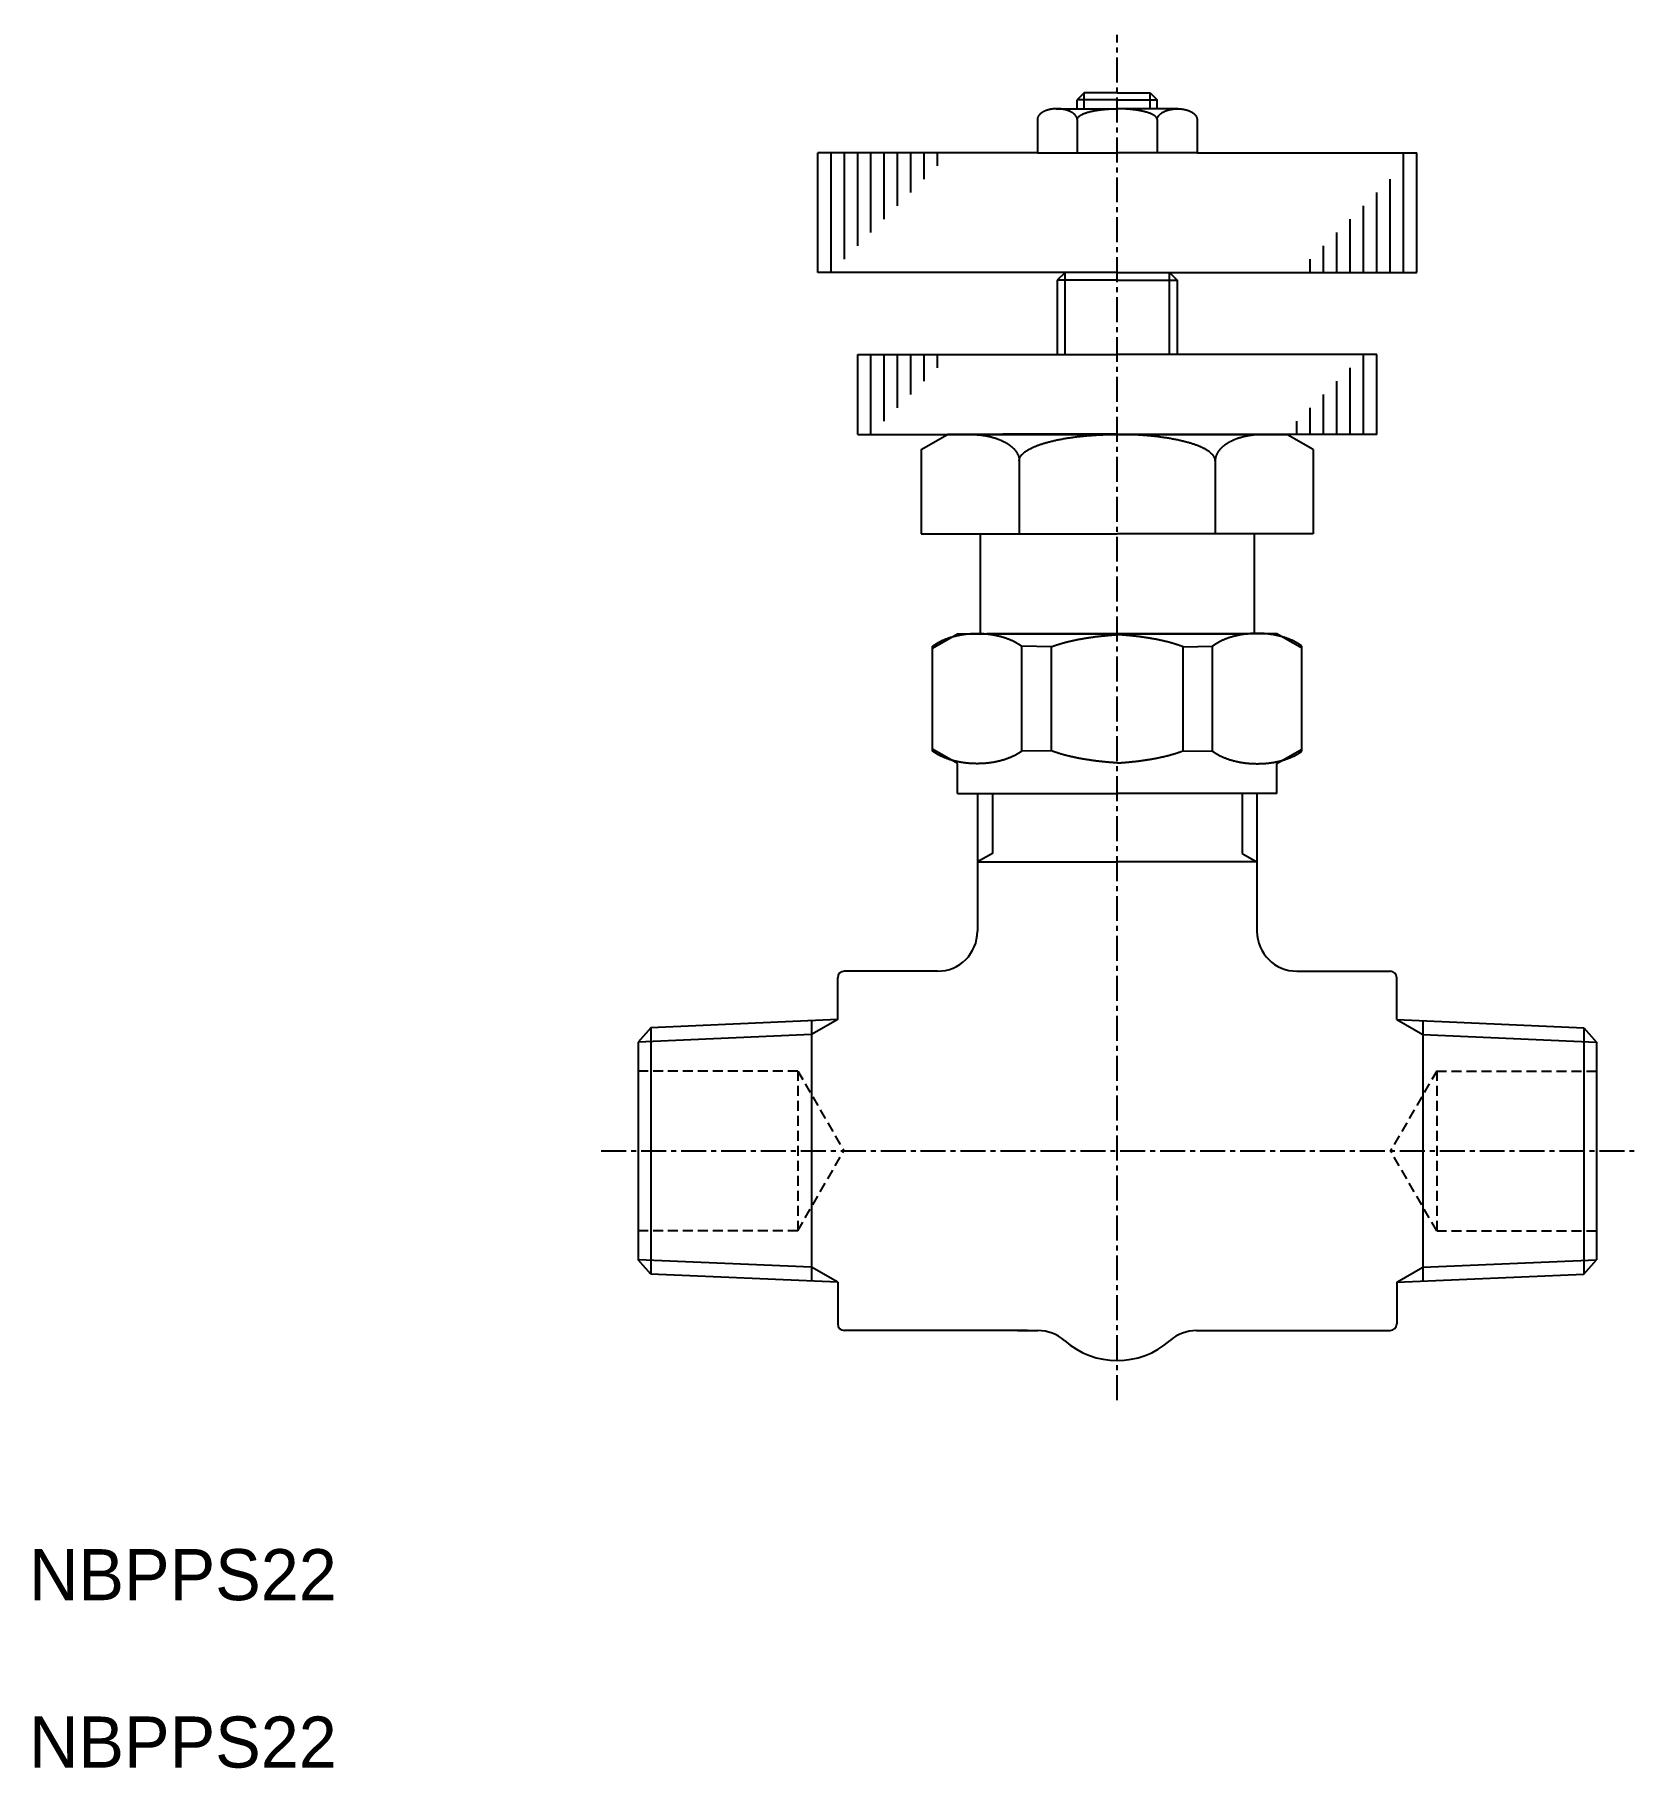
# Model space of a CAD drawing. Extents: x -13.7 to 66.4, y 117.1 to 204.
import ezdxf

# ---------------------------------------------------------------- set-up
doc = ezdxf.new("R2010")
doc.units = 0
doc.linetypes.add('CENTER', pattern=[2, 1.25, -0.25, 0.25, -0.25])
doc.linetypes.add('DASHED', pattern=[0.75, 0.5, -0.25])
doc.layers.get('0').update_dxf_attribs({"linetype": 'CONTINUOUS'})
doc.layers.add('CENTER', color=1, linetype='CENTER')

msp = doc.modelspace()

# ---------------------------------------------------------------- texts
at = {"color": 7, "linetype": 'CONTINUOUS'}
for p in [(-14.015, 125.552), (-14.015, 117.167)]:
    msp.add_text('NBPPS22', height=2.5597, dxfattribs=at).set_placement(p)

# ---------------------------------------------------------------- linework, layer by layer
at = {"color": 7, "linetype": 'CONTINUOUS'}
for p, q in [((38.836, 201.06), (38.486, 200.71)), ((38.836, 201.06), (38.486, 200.71)), ((40.486, 200.71), (38.486, 200.71)), ((40.486, 200.71), (38.486, 200.71)), ((38.486, 200.26), (38.486, 200.71)), ((38.486, 200.26), (38.486, 200.71)), ((40.486, 201.06), (38.836, 201.06)), ((40.486, 201.06), (38.836, 201.06)), ((40.486, 201.06), (42.136, 201.06)), ((40.486, 201.06), (42.136, 201.06)), ((40.486, 200.71), (42.486, 200.71)), ((40.486, 200.71), (42.486, 200.71)), ((42.136, 201.06), (42.486, 200.71)), ((42.136, 201.06), (42.486, 200.71)), ((42.486, 200.26), (42.486, 200.71)), ((42.486, 200.26), (42.486, 200.71)), ((37.431, 200.26), (40.486, 200.26)), ((37.431, 200.26), (40.486, 200.26)), ((38.486, 199.722), (38.486, 199.749)), ((38.486, 199.722), (38.486, 199.749)), ((43.541, 200.26), (40.486, 200.26)), ((43.541, 200.26), (40.486, 200.26)), ((42.486, 199.722), (42.486, 199.749)), ((42.486, 199.722), (42.486, 199.749)), ((36.486, 199.709), (36.486, 198.06)), ((36.486, 199.709), (36.486, 198.06)), ((38.486, 199.722), (38.486, 198.06)), ((38.486, 199.722), (38.486, 198.06)), ((42.486, 199.722), (42.486, 198.06)), ((42.486, 199.722), (42.486, 198.06)), ((44.486, 199.709), (44.486, 198.06)), ((44.486, 199.709), (44.486, 198.06)), ((36.486, 198.06), (25.486, 198.06)), ((25.486, 192.06), (25.486, 198.06)), ((36.486, 198.06), (40.486, 198.06)), ((44.486, 198.06), (40.486, 198.06)), ((44.486, 198.06), (55.486, 198.06)), ((55.486, 192.06), (55.486, 198.06)), ((40.486, 192.06), (25.486, 192.06)), ((40.486, 192.06), (25.486, 192.06)), ((37.876, 192.06), (37.486, 191.67)), ((40.486, 192.06), (55.486, 192.06)), ((40.486, 192.06), (55.486, 192.06)), ((43.096, 192.06), (43.486, 191.67)), ((40.486, 191.67), (37.486, 191.67)), ((37.486, 191.67), (37.486, 187.949)), ((40.486, 191.67), (43.486, 191.67)), ((43.486, 191.67), (43.486, 187.949)), ((27.486, 183.949), (27.486, 187.949)), ((27.486, 187.949), (40.486, 187.949)), ((53.486, 187.949), (40.486, 187.949)), ((53.486, 183.949), (53.486, 187.949)), ((27.486, 183.949), (40.486, 183.949)), ((30.671, 183.19), (31.986, 183.949)), ((40.486, 183.949), (31.986, 183.949)), ((37.486, 183.949), (33.361, 183.949)), ((37.486, 183.949), (33.361, 183.949)), ((40.486, 183.964), (34.763, 183.964)), ((40.486, 183.964), (46.208, 183.964)), ((40.486, 183.949), (48.986, 183.949)), ((53.486, 183.949), (40.486, 183.949)), ((43.486, 183.949), (47.611, 183.949)), ((43.486, 183.949), (47.611, 183.949)), ((50.301, 183.19), (48.986, 183.949)), ((30.671, 183.19), (30.671, 178.964)), ((35.578, 182.629), (35.578, 178.949)), ((45.393, 182.629), (45.393, 178.949)), ((50.301, 183.19), (50.301, 178.964)), ((30.671, 178.964), (40.486, 178.964)), ((33.628, 178.964), (33.628, 173.964)), ((37.486, 178.964), (37.486, 178.949)), ((50.301, 178.964), (40.486, 178.964)), ((43.486, 178.964), (43.486, 178.949)), ((47.344, 178.964), (47.344, 173.964)), ((31.236, 173.242), (32.486, 173.964)), ((32.486, 173.964), (40.486, 173.964)), ((40.486, 173.955), (33.963, 173.955)), ((48.486, 173.964), (40.486, 173.964)), ((40.486, 173.955), (47.009, 173.955)), ((49.736, 173.242), (48.486, 173.964)), ((31.236, 168.09), (31.236, 173.338)), ((31.236, 168.185), (31.236, 173.242)), ((35.708, 168.09), (35.708, 173.338)), ((37.191, 173.31), (35.708, 173.338)), ((37.191, 168.101), (37.191, 173.31)), ((43.781, 173.31), (45.264, 173.338)), ((43.781, 168.101), (43.781, 173.31)), ((45.264, 168.09), (45.264, 173.338)), ((49.736, 168.09), (49.736, 173.338)), ((49.736, 168.185), (49.736, 173.242)), ((32.486, 167.464), (31.236, 168.185)), ((37.191, 168.101), (35.708, 168.09)), ((43.781, 168.101), (45.264, 168.09)), ((48.486, 167.464), (49.736, 168.185)), ((32.486, 165.964), (32.486, 167.464)), ((48.486, 165.964), (48.486, 167.464)), ((32.486, 165.964), (40.486, 165.964)), ((33.486, 165.964), (33.486, 159.06)), ((48.486, 165.964), (40.486, 165.964)), ((47.486, 165.964), (47.486, 159.06)), ((33.486, 162.531), (40.486, 162.531)), ((47.486, 162.531), (40.486, 162.531)), ((26.486, 154.639), (26.486, 156.727)), ((31.486, 157.06), (26.819, 157.06)), ((49.486, 157.06), (54.153, 157.06)), ((54.486, 154.639), (54.486, 156.727)), ((26.486, 154.639), (17.119, 154.231)), ((25.173, 154.582), (25.173, 141.539)), ((54.486, 154.639), (63.853, 154.231)), ((55.799, 154.582), (55.799, 141.539)), ((17.119, 154.231), (16.486, 153.511)), ((17.119, 154.231), (17.119, 141.89)), ((63.853, 154.231), (63.853, 141.89)), ((63.853, 154.231), (64.486, 153.511)), ((16.486, 153.511), (16.486, 142.61)), ((64.486, 153.511), (64.486, 142.61)), ((17.119, 141.89), (16.486, 142.61)), ((63.853, 141.89), (64.486, 142.61)), ((26.486, 141.482), (17.119, 141.89)), ((54.486, 141.482), (63.853, 141.89)), ((26.486, 141.482), (26.486, 139.394)), ((54.486, 141.482), (54.486, 139.394)), ((35.986, 139.06), (26.819, 139.06)), ((35.486, 139.06), (35.986, 139.06)), ((35.736, 139.06), (36.517, 139.06)), ((44.455, 139.06), (44.986, 139.06)), ((44.986, 139.06), (54.153, 139.06))]:
    msp.add_line(p, q, dxfattribs=at)
at = {"color": 3, "linetype": 'CONTINUOUS'}
for p, q in [((38.836, 200.26), (38.836, 201.06)), ((38.836, 200.26), (38.836, 201.06)), ((42.136, 200.26), (42.136, 201.06)), ((42.136, 200.26), (42.136, 201.06)), ((26.153, 192.06), (26.153, 198.06)), ((26.819, 192.727), (26.819, 198.06)), ((27.486, 193.394), (27.486, 198.06)), ((28.153, 194.06), (28.153, 198.06)), ((28.819, 194.727), (28.819, 198.06)), ((29.486, 195.394), (29.486, 198.06)), ((29.486, 195.394), (29.486, 198.06)), ((30.153, 196.06), (30.153, 198.06)), ((30.819, 196.727), (30.819, 198.06)), ((31.486, 197.394), (31.486, 198.06)), ((54.819, 192.06), (54.819, 198.06)), ((54.153, 192.06), (54.153, 196.727)), ((52.819, 192.06), (52.819, 195.394)), ((53.486, 192.06), (53.486, 196.06)), ((52.153, 192.06), (52.153, 194.727)), ((51.486, 192.06), (51.486, 194.06)), ((51.486, 192.06), (51.486, 194.06)), ((50.819, 192.06), (50.819, 193.394)), ((37.876, 187.949), (37.876, 192.06)), ((43.096, 187.949), (43.096, 192.06)), ((50.153, 192.06), (50.153, 192.727)), ((28.153, 183.95), (28.153, 187.95)), ((28.819, 184.617), (28.819, 187.95)), ((29.486, 185.283), (29.486, 187.95)), ((30.153, 185.95), (30.153, 187.95)), ((30.819, 186.617), (30.819, 187.95)), ((31.486, 187.283), (31.486, 187.95)), ((52.819, 183.949), (52.819, 187.949)), ((52.153, 183.949), (52.153, 187.282)), ((50.819, 183.949), (50.819, 185.949)), ((51.486, 183.949), (51.486, 186.616)), ((50.153, 183.949), (50.153, 185.282)), ((49.486, 183.949), (49.486, 184.616)), ((34.236, 165.964), (34.236, 162.964)), ((46.736, 165.964), (46.736, 162.964)), ((34.236, 162.964), (33.486, 162.531)), ((46.736, 162.964), (47.486, 162.531)), ((26.486, 154.639), (25.173, 153.881)), ((54.486, 154.639), (55.799, 153.881)), ((25.173, 153.881), (16.486, 153.511)), ((55.799, 153.881), (64.486, 153.511)), ((25.173, 142.24), (16.486, 142.61)), ((55.799, 142.24), (64.486, 142.61)), ((26.486, 141.482), (25.173, 142.24)), ((54.486, 141.482), (55.799, 142.24))]:
    msp.add_line(p, q, dxfattribs=at)
at = {"color": 3, "linetype": 'DASHED'}
for p, q in [((24.486, 152.06), (16.486, 152.06)), ((24.486, 152.06), (24.486, 144.06)), ((24.486, 152.06), (26.795, 148.06)), ((56.486, 152.06), (54.176, 148.06)), ((56.486, 152.06), (56.486, 144.06)), ((56.486, 152.06), (64.486, 152.06)), ((24.486, 144.06), (26.795, 148.06)), ((56.486, 144.06), (54.176, 148.06)), ((24.486, 144.06), (16.486, 144.06)), ((56.486, 144.06), (64.486, 144.06))]:
    msp.add_line(p, q, dxfattribs=at)
at = {"color": 7, "linetype": 'CONTINUOUS'}
for points in [[(38.487, 199.742, 0), (38.485, 199.755, 0), (38.481, 199.769, 0), (38.478, 199.782, 0), (38.473, 199.795, 0), (38.468, 199.808, 0), (38.463, 199.821, 0), (38.457, 199.834, 0), (38.45, 199.847, 0), (38.443, 199.86, 0), (38.435, 199.873, 0), (38.427, 199.886, 0), (38.419, 199.898, 0), (38.409, 199.91, 0), (38.4, 199.923, 0), (38.389, 199.935, 0), (38.378, 199.947, 0), (38.367, 199.959, 0), (38.355, 199.971, 0), (38.343, 199.982, 0), (38.33, 199.994, 0), (38.317, 200.005, 0), (38.303, 200.016, 0), (38.289, 200.027, 0), (38.274, 200.038, 0), (38.259, 200.049, 0), (38.244, 200.059, 0), (38.228, 200.069, 0), (38.211, 200.079, 0), (38.194, 200.089, 0), (38.177, 200.098, 0), (38.16, 200.108, 0), (38.142, 200.117, 0), (38.123, 200.125, 0), (38.105, 200.134, 0), (38.085, 200.142, 0), (38.066, 200.151, 0), (38.046, 200.158, 0), (38.026, 200.166, 0), (38.006, 200.173, 0), (37.985, 200.18, 0), (37.964, 200.187, 0), (37.943, 200.194, 0), (37.922, 200.2, 0), (37.9, 200.206, 0), (37.878, 200.211, 0), (37.856, 200.217, 0), (37.833, 200.222, 0), (37.811, 200.226, 0), (37.788, 200.231, 0), (37.765, 200.235, 0), (37.742, 200.239, 0), (37.719, 200.242, 0), (37.695, 200.246, 0), (37.672, 200.249, 0), (37.648, 200.251, 0), (37.625, 200.254, 0), (37.601, 200.256, 0), (37.577, 200.257, 0), (37.553, 200.259, 0), (37.529, 200.26, 0), (37.505, 200.26, 0), (37.481, 200.261, 0), (37.457, 200.261, 0), (37.434, 200.261, 0), (37.41, 200.26, 0), (37.386, 200.259, 0), (37.362, 200.258, 0), (37.338, 200.256, 0), (37.315, 200.255, 0), (37.291, 200.253, 0), (37.268, 200.25, 0), (37.245, 200.247, 0), (37.221, 200.244, 0), (37.198, 200.241, 0), (37.175, 200.237, 0), (37.153, 200.233, 0), (37.13, 200.229, 0), (37.108, 200.224, 0), (37.086, 200.219, 0), (37.064, 200.214, 0), (37.043, 200.209, 0), (37.021, 200.203, 0), (37, 200.197, 0), (36.98, 200.191, 0), (36.959, 200.184, 0), (36.939, 200.177, 0), (36.919, 200.17, 0), (36.9, 200.162, 0), (36.88, 200.155, 0), (36.861, 200.147, 0), (36.843, 200.139, 0), (36.825, 200.13, 0), (36.807, 200.121, 0), (36.79, 200.113, 0), (36.773, 200.103, 0), (36.756, 200.094, 0), (36.74, 200.084, 0), (36.724, 200.075, 0), (36.709, 200.064, 0), (36.694, 200.054, 0), (36.68, 200.044, 0), (36.666, 200.033, 0), (36.653, 200.022, 0), (36.64, 200.011, 0), (36.627, 200, 0), (36.615, 199.989, 0), (36.604, 199.977, 0), (36.593, 199.965, 0), (36.582, 199.954, 0), (36.572, 199.942, 0), (36.563, 199.929, 0), (36.554, 199.917, 0), (36.545, 199.905, 0), (36.538, 199.892, 0), (36.53, 199.88, 0), (36.523, 199.867, 0), (36.517, 199.854, 0), (36.511, 199.841, 0), (36.506, 199.828, 0), (36.502, 199.815, 0), (36.498, 199.802, 0), (36.495, 199.789, 0), (36.492, 199.776, 0), (36.489, 199.763, 0), (36.488, 199.749, 0), (36.486, 199.736, 0), (36.486, 199.723, 0), (36.486, 199.709, 0)], [(38.487, 199.742, 0), (38.485, 199.755, 0), (38.481, 199.769, 0), (38.478, 199.782, 0), (38.473, 199.795, 0), (38.468, 199.808, 0), (38.463, 199.821, 0), (38.457, 199.834, 0), (38.45, 199.847, 0), (38.443, 199.86, 0), (38.435, 199.873, 0), (38.427, 199.886, 0), (38.419, 199.898, 0), (38.409, 199.91, 0), (38.4, 199.923, 0), (38.389, 199.935, 0), (38.378, 199.947, 0), (38.367, 199.959, 0), (38.355, 199.971, 0), (38.343, 199.982, 0), (38.33, 199.994, 0), (38.317, 200.005, 0), (38.303, 200.016, 0), (38.289, 200.027, 0), (38.274, 200.038, 0), (38.259, 200.049, 0), (38.244, 200.059, 0), (38.228, 200.069, 0), (38.211, 200.079, 0), (38.194, 200.089, 0), (38.177, 200.098, 0), (38.16, 200.108, 0), (38.142, 200.117, 0), (38.123, 200.125, 0), (38.105, 200.134, 0), (38.085, 200.142, 0), (38.066, 200.151, 0), (38.046, 200.158, 0), (38.026, 200.166, 0), (38.006, 200.173, 0), (37.985, 200.18, 0), (37.964, 200.187, 0), (37.943, 200.194, 0), (37.922, 200.2, 0), (37.9, 200.206, 0), (37.878, 200.211, 0), (37.856, 200.217, 0), (37.833, 200.222, 0), (37.811, 200.226, 0), (37.788, 200.231, 0), (37.765, 200.235, 0), (37.742, 200.239, 0), (37.719, 200.242, 0), (37.695, 200.246, 0), (37.672, 200.249, 0), (37.648, 200.251, 0), (37.625, 200.254, 0), (37.601, 200.256, 0), (37.577, 200.257, 0), (37.553, 200.259, 0), (37.529, 200.26, 0), (37.505, 200.26, 0), (37.481, 200.261, 0), (37.457, 200.261, 0), (37.434, 200.261, 0), (37.41, 200.26, 0), (37.386, 200.259, 0), (37.362, 200.258, 0), (37.338, 200.256, 0), (37.315, 200.255, 0), (37.291, 200.253, 0), (37.268, 200.25, 0), (37.245, 200.247, 0), (37.221, 200.244, 0), (37.198, 200.241, 0), (37.175, 200.237, 0), (37.153, 200.233, 0), (37.13, 200.229, 0), (37.108, 200.224, 0), (37.086, 200.219, 0), (37.064, 200.214, 0), (37.043, 200.209, 0), (37.021, 200.203, 0), (37, 200.197, 0), (36.98, 200.191, 0), (36.959, 200.184, 0), (36.939, 200.177, 0), (36.919, 200.17, 0), (36.9, 200.162, 0), (36.88, 200.155, 0), (36.861, 200.147, 0), (36.843, 200.139, 0), (36.825, 200.13, 0), (36.807, 200.121, 0), (36.79, 200.113, 0), (36.773, 200.103, 0), (36.756, 200.094, 0), (36.74, 200.084, 0), (36.724, 200.075, 0), (36.709, 200.064, 0), (36.694, 200.054, 0), (36.68, 200.044, 0), (36.666, 200.033, 0), (36.653, 200.022, 0), (36.64, 200.011, 0), (36.627, 200, 0), (36.615, 199.989, 0), (36.604, 199.977, 0), (36.593, 199.965, 0), (36.582, 199.954, 0), (36.572, 199.942, 0), (36.563, 199.929, 0), (36.554, 199.917, 0), (36.545, 199.905, 0), (36.538, 199.892, 0), (36.53, 199.88, 0), (36.523, 199.867, 0), (36.517, 199.854, 0), (36.511, 199.841, 0), (36.506, 199.828, 0), (36.502, 199.815, 0), (36.498, 199.802, 0), (36.495, 199.789, 0), (36.492, 199.776, 0), (36.489, 199.763, 0), (36.488, 199.749, 0), (36.486, 199.736, 0), (36.486, 199.723, 0), (36.486, 199.709, 0)], [(38.486, 199.722, 0), (38.486, 199.729, 0), (38.486, 199.736, 0), (38.487, 199.742, 0), (38.488, 199.749, 0), (38.49, 199.755, 0), (38.491, 199.762, 0), (38.493, 199.769, 0), (38.495, 199.775, 0), (38.498, 199.782, 0), (38.501, 199.788, 0), (38.504, 199.795, 0), (38.508, 199.801, 0), (38.511, 199.808, 0), (38.515, 199.814, 0), (38.52, 199.821, 0), (38.524, 199.827, 0), (38.529, 199.834, 0), (38.535, 199.84, 0), (38.54, 199.847, 0), (38.546, 199.853, 0), (38.552, 199.86, 0), (38.558, 199.866, 0), (38.565, 199.872, 0), (38.572, 199.879, 0), (38.579, 199.885, 0), (38.587, 199.891, 0), (38.595, 199.898, 0), (38.603, 199.904, 0), (38.611, 199.91, 0), (38.62, 199.916, 0), (38.629, 199.922, 0), (38.638, 199.928, 0), (38.648, 199.934, 0), (38.657, 199.941, 0), (38.667, 199.947, 0), (38.678, 199.953, 0), (38.688, 199.958, 0), (38.699, 199.964, 0), (38.711, 199.97, 0), (38.722, 199.976, 0), (38.734, 199.982, 0), (38.746, 199.988, 0), (38.758, 199.993, 0), (38.77, 199.999, 0), (38.783, 200.005, 0), (38.796, 200.01, 0), (38.809, 200.016, 0), (38.823, 200.021, 0), (38.837, 200.027, 0), (38.851, 200.032, 0), (38.865, 200.038, 0), (38.88, 200.043, 0), (38.894, 200.048, 0), (38.909, 200.054, 0), (38.924, 200.059, 0), (38.94, 200.064, 0), (38.956, 200.069, 0), (38.971, 200.074, 0), (38.988, 200.079, 0), (39.004, 200.084, 0), (39.021, 200.089, 0), (39.037, 200.094, 0), (39.054, 200.098, 0), (39.072, 200.103, 0), (39.089, 200.108, 0), (39.107, 200.112, 0), (39.125, 200.117, 0), (39.143, 200.121, 0), (39.161, 200.126, 0), (39.179, 200.13, 0), (39.198, 200.134, 0), (39.217, 200.138, 0), (39.236, 200.143, 0), (39.255, 200.147, 0), (39.275, 200.151, 0), (39.294, 200.155, 0), (39.314, 200.159, 0), (39.334, 200.162, 0), (39.354, 200.166, 0), (39.375, 200.17, 0), (39.395, 200.174, 0), (39.416, 200.177, 0), (39.437, 200.181, 0), (39.458, 200.184, 0), (39.479, 200.187, 0), (39.5, 200.191, 0), (39.522, 200.194, 0), (39.543, 200.197, 0), (39.565, 200.2, 0), (39.587, 200.203, 0), (39.609, 200.206, 0), (39.631, 200.209, 0), (39.653, 200.212, 0), (39.675, 200.214, 0), (39.698, 200.217, 0), (39.721, 200.22, 0), (39.743, 200.222, 0), (39.766, 200.225, 0), (39.789, 200.227, 0), (39.812, 200.229, 0), (39.835, 200.231, 0), (39.858, 200.233, 0), (39.882, 200.235, 0), (39.905, 200.237, 0), (39.929, 200.239, 0), (39.953, 200.241, 0), (39.976, 200.243, 0), (40, 200.244, 0), (40.024, 200.246, 0), (40.048, 200.247, 0), (40.072, 200.249, 0), (40.096, 200.25, 0), (40.12, 200.251, 0), (40.144, 200.253, 0), (40.168, 200.254, 0), (40.192, 200.255, 0), (40.217, 200.256, 0), (40.241, 200.257, 0), (40.265, 200.257, 0), (40.29, 200.258, 0), (40.314, 200.259, 0), (40.339, 200.259, 0), (40.363, 200.26, 0), (40.388, 200.26, 0), (40.412, 200.26, 0), (40.437, 200.26, 0), (40.461, 200.261, 0), (40.486, 200.261, 0)], [(38.486, 199.722, 0), (38.486, 199.729, 0), (38.486, 199.736, 0), (38.487, 199.742, 0), (38.488, 199.749, 0), (38.49, 199.755, 0), (38.491, 199.762, 0), (38.493, 199.769, 0), (38.495, 199.775, 0), (38.498, 199.782, 0), (38.501, 199.788, 0), (38.504, 199.795, 0), (38.508, 199.801, 0), (38.511, 199.808, 0), (38.515, 199.814, 0), (38.52, 199.821, 0), (38.524, 199.827, 0), (38.529, 199.834, 0), (38.535, 199.84, 0), (38.54, 199.847, 0), (38.546, 199.853, 0), (38.552, 199.86, 0), (38.558, 199.866, 0), (38.565, 199.872, 0), (38.572, 199.879, 0), (38.579, 199.885, 0), (38.587, 199.891, 0), (38.595, 199.898, 0), (38.603, 199.904, 0), (38.611, 199.91, 0), (38.62, 199.916, 0), (38.629, 199.922, 0), (38.638, 199.928, 0), (38.648, 199.934, 0), (38.657, 199.941, 0), (38.667, 199.947, 0), (38.678, 199.953, 0), (38.688, 199.958, 0), (38.699, 199.964, 0), (38.711, 199.97, 0), (38.722, 199.976, 0), (38.734, 199.982, 0), (38.746, 199.988, 0), (38.758, 199.993, 0), (38.77, 199.999, 0), (38.783, 200.005, 0), (38.796, 200.01, 0), (38.809, 200.016, 0), (38.823, 200.021, 0), (38.837, 200.027, 0), (38.851, 200.032, 0), (38.865, 200.038, 0), (38.88, 200.043, 0), (38.894, 200.048, 0), (38.909, 200.054, 0), (38.924, 200.059, 0), (38.94, 200.064, 0), (38.956, 200.069, 0), (38.971, 200.074, 0), (38.988, 200.079, 0), (39.004, 200.084, 0), (39.021, 200.089, 0), (39.037, 200.094, 0), (39.054, 200.098, 0), (39.072, 200.103, 0), (39.089, 200.108, 0), (39.107, 200.112, 0), (39.125, 200.117, 0), (39.143, 200.121, 0), (39.161, 200.126, 0), (39.179, 200.13, 0), (39.198, 200.134, 0), (39.217, 200.138, 0), (39.236, 200.143, 0), (39.255, 200.147, 0), (39.275, 200.151, 0), (39.294, 200.155, 0), (39.314, 200.159, 0), (39.334, 200.162, 0), (39.354, 200.166, 0), (39.375, 200.17, 0), (39.395, 200.174, 0), (39.416, 200.177, 0), (39.437, 200.181, 0), (39.458, 200.184, 0), (39.479, 200.187, 0), (39.5, 200.191, 0), (39.522, 200.194, 0), (39.543, 200.197, 0), (39.565, 200.2, 0), (39.587, 200.203, 0), (39.609, 200.206, 0), (39.631, 200.209, 0), (39.653, 200.212, 0), (39.675, 200.214, 0), (39.698, 200.217, 0), (39.721, 200.22, 0), (39.743, 200.222, 0), (39.766, 200.225, 0), (39.789, 200.227, 0), (39.812, 200.229, 0), (39.835, 200.231, 0), (39.858, 200.233, 0), (39.882, 200.235, 0), (39.905, 200.237, 0), (39.929, 200.239, 0), (39.953, 200.241, 0), (39.976, 200.243, 0), (40, 200.244, 0), (40.024, 200.246, 0), (40.048, 200.247, 0), (40.072, 200.249, 0), (40.096, 200.25, 0), (40.12, 200.251, 0), (40.144, 200.253, 0), (40.168, 200.254, 0), (40.192, 200.255, 0), (40.217, 200.256, 0), (40.241, 200.257, 0), (40.265, 200.257, 0), (40.29, 200.258, 0), (40.314, 200.259, 0), (40.339, 200.259, 0), (40.363, 200.26, 0), (40.388, 200.26, 0), (40.412, 200.26, 0), (40.437, 200.26, 0), (40.461, 200.261, 0), (40.486, 200.261, 0)], [(42.486, 199.722, 0), (42.486, 199.729, 0), (42.485, 199.736, 0), (42.484, 199.742, 0), (42.483, 199.749, 0), (42.482, 199.755, 0), (42.48, 199.762, 0), (42.478, 199.769, 0), (42.476, 199.775, 0), (42.474, 199.782, 0), (42.471, 199.788, 0), (42.468, 199.795, 0), (42.464, 199.801, 0), (42.461, 199.808, 0), (42.456, 199.814, 0), (42.452, 199.821, 0), (42.447, 199.827, 0), (42.443, 199.834, 0), (42.437, 199.84, 0), (42.432, 199.847, 0), (42.426, 199.853, 0), (42.42, 199.86, 0), (42.413, 199.866, 0), (42.407, 199.872, 0), (42.4, 199.879, 0), (42.392, 199.885, 0), (42.385, 199.891, 0), (42.377, 199.898, 0), (42.369, 199.904, 0), (42.361, 199.91, 0), (42.352, 199.916, 0), (42.343, 199.922, 0), (42.334, 199.928, 0), (42.324, 199.934, 0), (42.314, 199.941, 0), (42.304, 199.947, 0), (42.294, 199.953, 0), (42.283, 199.958, 0), (42.272, 199.964, 0), (42.261, 199.97, 0), (42.25, 199.976, 0), (42.238, 199.982, 0), (42.226, 199.988, 0), (42.214, 199.993, 0), (42.201, 199.999, 0), (42.189, 200.005, 0), (42.176, 200.01, 0), (42.162, 200.016, 0), (42.149, 200.021, 0), (42.135, 200.027, 0), (42.121, 200.032, 0), (42.107, 200.038, 0), (42.092, 200.043, 0), (42.078, 200.048, 0), (42.063, 200.054, 0), (42.047, 200.059, 0), (42.032, 200.064, 0), (42.016, 200.069, 0), (42, 200.074, 0), (41.984, 200.079, 0), (41.968, 200.084, 0), (41.951, 200.089, 0), (41.934, 200.094, 0), (41.917, 200.098, 0), (41.9, 200.103, 0), (41.883, 200.108, 0), (41.865, 200.112, 0), (41.847, 200.117, 0), (41.829, 200.121, 0), (41.811, 200.126, 0), (41.792, 200.13, 0), (41.773, 200.134, 0), (41.755, 200.138, 0), (41.736, 200.143, 0), (41.716, 200.147, 0), (41.697, 200.151, 0), (41.677, 200.155, 0), (41.657, 200.159, 0), (41.638, 200.162, 0), (41.617, 200.166, 0), (41.597, 200.17, 0), (41.577, 200.174, 0), (41.556, 200.177, 0), (41.535, 200.181, 0), (41.514, 200.184, 0), (41.493, 200.187, 0), (41.472, 200.191, 0), (41.45, 200.194, 0), (41.429, 200.197, 0), (41.407, 200.2, 0), (41.385, 200.203, 0), (41.363, 200.206, 0), (41.341, 200.209, 0), (41.319, 200.212, 0), (41.296, 200.214, 0), (41.274, 200.217, 0), (41.251, 200.22, 0), (41.228, 200.222, 0), (41.206, 200.225, 0), (41.183, 200.227, 0), (41.16, 200.229, 0), (41.136, 200.231, 0), (41.113, 200.233, 0), (41.09, 200.235, 0), (41.066, 200.237, 0), (41.043, 200.239, 0), (41.019, 200.241, 0), (40.996, 200.243, 0), (40.972, 200.244, 0), (40.948, 200.246, 0), (40.924, 200.247, 0), (40.9, 200.249, 0), (40.876, 200.25, 0), (40.852, 200.251, 0), (40.828, 200.253, 0), (40.804, 200.254, 0), (40.779, 200.255, 0), (40.755, 200.256, 0), (40.731, 200.257, 0), (40.706, 200.257, 0), (40.682, 200.258, 0), (40.657, 200.259, 0), (40.633, 200.259, 0), (40.608, 200.26, 0), (40.584, 200.26, 0), (40.559, 200.26, 0), (40.535, 200.26, 0), (40.51, 200.261, 0), (40.486, 200.261, 0)], [(42.486, 199.722, 0), (42.486, 199.729, 0), (42.485, 199.736, 0), (42.484, 199.742, 0), (42.483, 199.749, 0), (42.482, 199.755, 0), (42.48, 199.762, 0), (42.478, 199.769, 0), (42.476, 199.775, 0), (42.474, 199.782, 0), (42.471, 199.788, 0), (42.468, 199.795, 0), (42.464, 199.801, 0), (42.461, 199.808, 0), (42.456, 199.814, 0), (42.452, 199.821, 0), (42.447, 199.827, 0), (42.443, 199.834, 0), (42.437, 199.84, 0), (42.432, 199.847, 0), (42.426, 199.853, 0), (42.42, 199.86, 0), (42.413, 199.866, 0), (42.407, 199.872, 0), (42.4, 199.879, 0), (42.392, 199.885, 0), (42.385, 199.891, 0), (42.377, 199.898, 0), (42.369, 199.904, 0), (42.361, 199.91, 0), (42.352, 199.916, 0), (42.343, 199.922, 0), (42.334, 199.928, 0), (42.324, 199.934, 0), (42.314, 199.941, 0), (42.304, 199.947, 0), (42.294, 199.953, 0), (42.283, 199.958, 0), (42.272, 199.964, 0), (42.261, 199.97, 0), (42.25, 199.976, 0), (42.238, 199.982, 0), (42.226, 199.988, 0), (42.214, 199.993, 0), (42.201, 199.999, 0), (42.189, 200.005, 0), (42.176, 200.01, 0), (42.162, 200.016, 0), (42.149, 200.021, 0), (42.135, 200.027, 0), (42.121, 200.032, 0), (42.107, 200.038, 0), (42.092, 200.043, 0), (42.078, 200.048, 0), (42.063, 200.054, 0), (42.047, 200.059, 0), (42.032, 200.064, 0), (42.016, 200.069, 0), (42, 200.074, 0), (41.984, 200.079, 0), (41.968, 200.084, 0), (41.951, 200.089, 0), (41.934, 200.094, 0), (41.917, 200.098, 0), (41.9, 200.103, 0), (41.883, 200.108, 0), (41.865, 200.112, 0), (41.847, 200.117, 0), (41.829, 200.121, 0), (41.811, 200.126, 0), (41.792, 200.13, 0), (41.773, 200.134, 0), (41.755, 200.138, 0), (41.736, 200.143, 0), (41.716, 200.147, 0), (41.697, 200.151, 0), (41.677, 200.155, 0), (41.657, 200.159, 0), (41.638, 200.162, 0), (41.617, 200.166, 0), (41.597, 200.17, 0), (41.577, 200.174, 0), (41.556, 200.177, 0), (41.535, 200.181, 0), (41.514, 200.184, 0), (41.493, 200.187, 0), (41.472, 200.191, 0), (41.45, 200.194, 0), (41.429, 200.197, 0), (41.407, 200.2, 0), (41.385, 200.203, 0), (41.363, 200.206, 0), (41.341, 200.209, 0), (41.319, 200.212, 0), (41.296, 200.214, 0), (41.274, 200.217, 0), (41.251, 200.22, 0), (41.228, 200.222, 0), (41.206, 200.225, 0), (41.183, 200.227, 0), (41.16, 200.229, 0), (41.136, 200.231, 0), (41.113, 200.233, 0), (41.09, 200.235, 0), (41.066, 200.237, 0), (41.043, 200.239, 0), (41.019, 200.241, 0), (40.996, 200.243, 0), (40.972, 200.244, 0), (40.948, 200.246, 0), (40.924, 200.247, 0), (40.9, 200.249, 0), (40.876, 200.25, 0), (40.852, 200.251, 0), (40.828, 200.253, 0), (40.804, 200.254, 0), (40.779, 200.255, 0), (40.755, 200.256, 0), (40.731, 200.257, 0), (40.706, 200.257, 0), (40.682, 200.258, 0), (40.657, 200.259, 0), (40.633, 200.259, 0), (40.608, 200.26, 0), (40.584, 200.26, 0), (40.559, 200.26, 0), (40.535, 200.26, 0), (40.51, 200.261, 0), (40.486, 200.261, 0)], [(42.485, 199.742, 0), (42.487, 199.755, 0), (42.49, 199.769, 0), (42.494, 199.782, 0), (42.498, 199.795, 0), (42.503, 199.808, 0), (42.509, 199.821, 0), (42.515, 199.834, 0), (42.522, 199.847, 0), (42.529, 199.86, 0), (42.536, 199.873, 0), (42.544, 199.886, 0), (42.553, 199.898, 0), (42.562, 199.91, 0), (42.572, 199.923, 0), (42.583, 199.935, 0), (42.593, 199.947, 0), (42.605, 199.959, 0), (42.617, 199.971, 0), (42.629, 199.982, 0), (42.642, 199.994, 0), (42.655, 200.005, 0), (42.669, 200.016, 0), (42.683, 200.027, 0), (42.697, 200.038, 0), (42.713, 200.049, 0), (42.728, 200.059, 0), (42.744, 200.069, 0), (42.761, 200.079, 0), (42.777, 200.089, 0), (42.795, 200.098, 0), (42.812, 200.108, 0), (42.83, 200.117, 0), (42.849, 200.125, 0), (42.867, 200.134, 0), (42.886, 200.142, 0), (42.906, 200.151, 0), (42.925, 200.158, 0), (42.946, 200.166, 0), (42.966, 200.173, 0), (42.987, 200.18, 0), (43.008, 200.187, 0), (43.029, 200.194, 0), (43.05, 200.2, 0), (43.072, 200.206, 0), (43.094, 200.211, 0), (43.116, 200.217, 0), (43.139, 200.222, 0), (43.161, 200.226, 0), (43.184, 200.231, 0), (43.207, 200.235, 0), (43.23, 200.239, 0), (43.253, 200.242, 0), (43.276, 200.246, 0), (43.3, 200.249, 0), (43.324, 200.251, 0), (43.347, 200.254, 0), (43.371, 200.256, 0), (43.395, 200.257, 0), (43.419, 200.259, 0), (43.443, 200.26, 0), (43.467, 200.26, 0), (43.49, 200.261, 0), (43.514, 200.261, 0), (43.538, 200.261, 0), (43.562, 200.26, 0), (43.586, 200.259, 0), (43.61, 200.258, 0), (43.633, 200.256, 0), (43.657, 200.255, 0), (43.681, 200.253, 0), (43.704, 200.25, 0), (43.727, 200.247, 0), (43.75, 200.244, 0), (43.773, 200.241, 0), (43.796, 200.237, 0), (43.819, 200.233, 0), (43.841, 200.229, 0), (43.864, 200.224, 0), (43.886, 200.219, 0), (43.907, 200.214, 0), (43.929, 200.209, 0), (43.95, 200.203, 0), (43.971, 200.197, 0), (43.992, 200.191, 0), (44.013, 200.184, 0), (44.033, 200.177, 0), (44.053, 200.17, 0), (44.072, 200.162, 0), (44.091, 200.155, 0), (44.11, 200.147, 0), (44.129, 200.139, 0), (44.147, 200.13, 0), (44.165, 200.121, 0), (44.182, 200.113, 0), (44.199, 200.103, 0), (44.215, 200.094, 0), (44.232, 200.084, 0), (44.247, 200.075, 0), (44.263, 200.064, 0), (44.278, 200.054, 0), (44.292, 200.044, 0), (44.306, 200.033, 0), (44.319, 200.022, 0), (44.332, 200.011, 0), (44.345, 200, 0), (44.357, 199.989, 0), (44.368, 199.977, 0), (44.379, 199.965, 0), (44.39, 199.954, 0), (44.4, 199.942, 0), (44.409, 199.929, 0), (44.418, 199.917, 0), (44.426, 199.905, 0), (44.434, 199.892, 0), (44.442, 199.88, 0), (44.448, 199.867, 0), (44.455, 199.854, 0), (44.46, 199.841, 0), (44.465, 199.828, 0), (44.47, 199.815, 0), (44.474, 199.802, 0), (44.477, 199.789, 0), (44.48, 199.776, 0), (44.482, 199.763, 0), (44.484, 199.749, 0), (44.485, 199.736, 0), (44.486, 199.723, 0), (44.486, 199.709, 0)], [(42.485, 199.742, 0), (42.487, 199.755, 0), (42.49, 199.769, 0), (42.494, 199.782, 0), (42.498, 199.795, 0), (42.503, 199.808, 0), (42.509, 199.821, 0), (42.515, 199.834, 0), (42.522, 199.847, 0), (42.529, 199.86, 0), (42.536, 199.873, 0), (42.544, 199.886, 0), (42.553, 199.898, 0), (42.562, 199.91, 0), (42.572, 199.923, 0), (42.583, 199.935, 0), (42.593, 199.947, 0), (42.605, 199.959, 0), (42.617, 199.971, 0), (42.629, 199.982, 0), (42.642, 199.994, 0), (42.655, 200.005, 0), (42.669, 200.016, 0), (42.683, 200.027, 0), (42.697, 200.038, 0), (42.713, 200.049, 0), (42.728, 200.059, 0), (42.744, 200.069, 0), (42.761, 200.079, 0), (42.777, 200.089, 0), (42.795, 200.098, 0), (42.812, 200.108, 0), (42.83, 200.117, 0), (42.849, 200.125, 0), (42.867, 200.134, 0), (42.886, 200.142, 0), (42.906, 200.151, 0), (42.925, 200.158, 0), (42.946, 200.166, 0), (42.966, 200.173, 0), (42.987, 200.18, 0), (43.008, 200.187, 0), (43.029, 200.194, 0), (43.05, 200.2, 0), (43.072, 200.206, 0), (43.094, 200.211, 0), (43.116, 200.217, 0), (43.139, 200.222, 0), (43.161, 200.226, 0), (43.184, 200.231, 0), (43.207, 200.235, 0), (43.23, 200.239, 0), (43.253, 200.242, 0), (43.276, 200.246, 0), (43.3, 200.249, 0), (43.324, 200.251, 0), (43.347, 200.254, 0), (43.371, 200.256, 0), (43.395, 200.257, 0), (43.419, 200.259, 0), (43.443, 200.26, 0), (43.467, 200.26, 0), (43.49, 200.261, 0), (43.514, 200.261, 0), (43.538, 200.261, 0), (43.562, 200.26, 0), (43.586, 200.259, 0), (43.61, 200.258, 0), (43.633, 200.256, 0), (43.657, 200.255, 0), (43.681, 200.253, 0), (43.704, 200.25, 0), (43.727, 200.247, 0), (43.75, 200.244, 0), (43.773, 200.241, 0), (43.796, 200.237, 0), (43.819, 200.233, 0), (43.841, 200.229, 0), (43.864, 200.224, 0), (43.886, 200.219, 0), (43.907, 200.214, 0), (43.929, 200.209, 0), (43.95, 200.203, 0), (43.971, 200.197, 0), (43.992, 200.191, 0), (44.013, 200.184, 0), (44.033, 200.177, 0), (44.053, 200.17, 0), (44.072, 200.162, 0), (44.091, 200.155, 0), (44.11, 200.147, 0), (44.129, 200.139, 0), (44.147, 200.13, 0), (44.165, 200.121, 0), (44.182, 200.113, 0), (44.199, 200.103, 0), (44.215, 200.094, 0), (44.232, 200.084, 0), (44.247, 200.075, 0), (44.263, 200.064, 0), (44.278, 200.054, 0), (44.292, 200.044, 0), (44.306, 200.033, 0), (44.319, 200.022, 0), (44.332, 200.011, 0), (44.345, 200, 0), (44.357, 199.989, 0), (44.368, 199.977, 0), (44.379, 199.965, 0), (44.39, 199.954, 0), (44.4, 199.942, 0), (44.409, 199.929, 0), (44.418, 199.917, 0), (44.426, 199.905, 0), (44.434, 199.892, 0), (44.442, 199.88, 0), (44.448, 199.867, 0), (44.455, 199.854, 0), (44.46, 199.841, 0), (44.465, 199.828, 0), (44.47, 199.815, 0), (44.474, 199.802, 0), (44.477, 199.789, 0), (44.48, 199.776, 0), (44.482, 199.763, 0), (44.484, 199.749, 0), (44.485, 199.736, 0), (44.486, 199.723, 0), (44.486, 199.709, 0)], [(33.125, 183.949, 0), (33.155, 183.949, 0), (33.185, 183.949, 0), (33.215, 183.948, 0), (33.245, 183.947, 0), (33.275, 183.947, 0), (33.305, 183.945, 0), (33.335, 183.944, 0), (33.365, 183.943, 0), (33.395, 183.941, 0), (33.425, 183.939, 0), (33.455, 183.937, 0), (33.485, 183.935, 0), (33.514, 183.932, 0), (33.544, 183.93, 0), (33.574, 183.927, 0), (33.603, 183.924, 0), (33.633, 183.92, 0), (33.662, 183.917, 0), (33.692, 183.913, 0), (33.721, 183.909, 0), (33.75, 183.905, 0), (33.779, 183.901, 0), (33.808, 183.897, 0), (33.837, 183.892, 0), (33.866, 183.887, 0), (33.894, 183.882, 0), (33.923, 183.877, 0), (33.951, 183.872, 0), (33.98, 183.866, 0), (34.008, 183.861, 0), (34.036, 183.855, 0), (34.064, 183.849, 0), (34.091, 183.842, 0), (34.119, 183.836, 0), (34.147, 183.829, 0), (34.174, 183.822, 0), (34.201, 183.815, 0), (34.228, 183.808, 0), (34.255, 183.801, 0), (34.281, 183.793, 0), (34.308, 183.785, 0), (34.334, 183.778, 0), (34.36, 183.77, 0), (34.386, 183.761, 0), (34.412, 183.753, 0), (34.437, 183.744, 0), (34.463, 183.736, 0), (34.488, 183.727, 0), (34.513, 183.718, 0), (34.538, 183.708, 0), (34.562, 183.699, 0), (34.586, 183.689, 0), (34.61, 183.68, 0), (34.634, 183.67, 0), (34.658, 183.66, 0), (34.681, 183.649, 0), (34.705, 183.639, 0), (34.727, 183.629, 0), (34.75, 183.618, 0), (34.773, 183.607, 0), (34.795, 183.596, 0), (34.817, 183.585, 0), (34.838, 183.574, 0), (34.86, 183.562, 0), (34.881, 183.551, 0), (34.902, 183.539, 0), (34.922, 183.527, 0), (34.943, 183.516, 0), (34.963, 183.503, 0), (34.983, 183.491, 0), (35.002, 183.479, 0), (35.021, 183.466, 0), (35.04, 183.454, 0), (35.059, 183.441, 0), (35.077, 183.428, 0), (35.096, 183.415, 0), (35.113, 183.402, 0), (35.131, 183.389, 0), (35.148, 183.376, 0), (35.165, 183.362, 0), (35.181, 183.349, 0), (35.198, 183.335, 0), (35.214, 183.322, 0), (35.229, 183.308, 0), (35.245, 183.294, 0), (35.26, 183.28, 0), (35.274, 183.266, 0), (35.289, 183.251, 0), (35.303, 183.237, 0), (35.316, 183.223, 0), (35.33, 183.208, 0), (35.343, 183.193, 0), (35.355, 183.179, 0), (35.368, 183.164, 0), (35.38, 183.149, 0), (35.392, 183.134, 0), (35.403, 183.119, 0), (35.414, 183.104, 0), (35.425, 183.089, 0), (35.435, 183.074, 0), (35.445, 183.058, 0), (35.455, 183.043, 0), (35.464, 183.028, 0), (35.473, 183.012, 0), (35.481, 182.997, 0), (35.489, 182.981, 0), (35.497, 182.965, 0), (35.505, 182.95, 0), (35.512, 182.934, 0), (35.519, 182.918, 0), (35.525, 182.902, 0), (35.531, 182.887, 0), (35.537, 182.871, 0), (35.542, 182.855, 0), (35.547, 182.839, 0), (35.552, 182.823, 0), (35.556, 182.807, 0), (35.56, 182.791, 0), (35.563, 182.775, 0), (35.567, 182.758, 0), (35.569, 182.742, 0), (35.572, 182.726, 0), (35.574, 182.71, 0), (35.575, 182.694, 0), (35.577, 182.678, 0), (35.578, 182.661, 0), (35.578, 182.645, 0), (35.578, 182.629, 0)], [(35.578, 182.629, 0), (35.579, 182.645, 0), (35.58, 182.661, 0), (35.582, 182.678, 0), (35.584, 182.694, 0), (35.588, 182.71, 0), (35.592, 182.726, 0), (35.596, 182.742, 0), (35.602, 182.758, 0), (35.608, 182.775, 0), (35.615, 182.791, 0), (35.623, 182.807, 0), (35.632, 182.823, 0), (35.641, 182.839, 0), (35.651, 182.855, 0), (35.661, 182.871, 0), (35.673, 182.887, 0), (35.685, 182.902, 0), (35.698, 182.918, 0), (35.711, 182.934, 0), (35.725, 182.95, 0), (35.74, 182.965, 0), (35.756, 182.981, 0), (35.773, 182.997, 0), (35.79, 183.012, 0), (35.808, 183.028, 0), (35.826, 183.043, 0), (35.845, 183.058, 0), (35.865, 183.074, 0), (35.886, 183.089, 0), (35.907, 183.104, 0), (35.929, 183.119, 0), (35.952, 183.134, 0), (35.975, 183.149, 0), (35.999, 183.164, 0), (36.024, 183.179, 0), (36.05, 183.193, 0), (36.076, 183.208, 0), (36.102, 183.223, 0), (36.13, 183.237, 0), (36.158, 183.251, 0), (36.187, 183.266, 0), (36.216, 183.28, 0), (36.246, 183.294, 0), (36.277, 183.308, 0), (36.308, 183.322, 0), (36.34, 183.335, 0), (36.372, 183.349, 0), (36.406, 183.362, 0), (36.439, 183.376, 0), (36.474, 183.389, 0), (36.509, 183.402, 0), (36.544, 183.415, 0), (36.58, 183.428, 0), (36.617, 183.441, 0), (36.654, 183.454, 0), (36.692, 183.466, 0), (36.731, 183.479, 0), (36.77, 183.491, 0), (36.809, 183.503, 0), (36.85, 183.516, 0), (36.89, 183.527, 0), (36.932, 183.539, 0), (36.973, 183.551, 0), (37.016, 183.562, 0), (37.059, 183.574, 0), (37.102, 183.585, 0), (37.146, 183.596, 0), (37.19, 183.607, 0), (37.235, 183.618, 0), (37.281, 183.629, 0), (37.326, 183.639, 0), (37.373, 183.649, 0), (37.419, 183.66, 0), (37.467, 183.67, 0), (37.514, 183.68, 0), (37.562, 183.689, 0), (37.611, 183.699, 0), (37.66, 183.708, 0), (37.71, 183.718, 0), (37.759, 183.727, 0), (37.81, 183.736, 0), (37.86, 183.744, 0), (37.911, 183.753, 0), (37.963, 183.761, 0), (38.015, 183.77, 0), (38.067, 183.778, 0), (38.12, 183.785, 0), (38.172, 183.793, 0), (38.226, 183.801, 0), (38.279, 183.808, 0), (38.333, 183.815, 0), (38.388, 183.822, 0), (38.442, 183.829, 0), (38.497, 183.836, 0), (38.552, 183.842, 0), (38.608, 183.849, 0), (38.664, 183.855, 0), (38.72, 183.861, 0), (38.776, 183.866, 0), (38.833, 183.872, 0), (38.889, 183.877, 0), (38.947, 183.882, 0), (39.004, 183.887, 0), (39.061, 183.892, 0), (39.119, 183.897, 0), (39.177, 183.901, 0), (39.235, 183.905, 0), (39.294, 183.909, 0), (39.352, 183.913, 0), (39.411, 183.917, 0), (39.469, 183.92, 0), (39.529, 183.924, 0), (39.588, 183.927, 0), (39.647, 183.93, 0), (39.706, 183.932, 0), (39.766, 183.935, 0), (39.825, 183.937, 0), (39.885, 183.939, 0), (39.945, 183.941, 0), (40.005, 183.943, 0), (40.065, 183.944, 0), (40.125, 183.945, 0), (40.185, 183.947, 0), (40.245, 183.947, 0), (40.305, 183.948, 0), (40.365, 183.949, 0), (40.426, 183.949, 0), (40.486, 183.949, 0)], [(45.393, 182.629, 0), (45.393, 182.645, 0), (45.392, 182.661, 0), (45.39, 182.678, 0), (45.387, 182.694, 0), (45.384, 182.71, 0), (45.38, 182.726, 0), (45.375, 182.742, 0), (45.37, 182.758, 0), (45.364, 182.775, 0), (45.356, 182.791, 0), (45.349, 182.807, 0), (45.34, 182.823, 0), (45.331, 182.839, 0), (45.321, 182.855, 0), (45.31, 182.871, 0), (45.299, 182.887, 0), (45.287, 182.902, 0), (45.274, 182.918, 0), (45.261, 182.934, 0), (45.246, 182.95, 0), (45.231, 182.965, 0), (45.216, 182.981, 0), (45.199, 182.997, 0), (45.182, 183.012, 0), (45.164, 183.028, 0), (45.146, 183.043, 0), (45.126, 183.058, 0), (45.106, 183.074, 0), (45.086, 183.089, 0), (45.065, 183.104, 0), (45.042, 183.119, 0), (45.02, 183.134, 0), (44.996, 183.149, 0), (44.972, 183.164, 0), (44.948, 183.179, 0), (44.922, 183.193, 0), (44.896, 183.208, 0), (44.869, 183.223, 0), (44.842, 183.237, 0), (44.814, 183.251, 0), (44.785, 183.266, 0), (44.756, 183.28, 0), (44.726, 183.294, 0), (44.695, 183.308, 0), (44.664, 183.322, 0), (44.632, 183.335, 0), (44.599, 183.349, 0), (44.566, 183.362, 0), (44.532, 183.376, 0), (44.498, 183.389, 0), (44.463, 183.402, 0), (44.428, 183.415, 0), (44.391, 183.428, 0), (44.355, 183.441, 0), (44.317, 183.454, 0), (44.279, 183.466, 0), (44.241, 183.479, 0), (44.202, 183.491, 0), (44.162, 183.503, 0), (44.122, 183.516, 0), (44.081, 183.527, 0), (44.04, 183.539, 0), (43.998, 183.551, 0), (43.956, 183.562, 0), (43.913, 183.574, 0), (43.87, 183.585, 0), (43.826, 183.596, 0), (43.782, 183.607, 0), (43.737, 183.618, 0), (43.691, 183.629, 0), (43.645, 183.639, 0), (43.599, 183.649, 0), (43.552, 183.66, 0), (43.505, 183.67, 0), (43.457, 183.68, 0), (43.409, 183.689, 0), (43.361, 183.699, 0), (43.312, 183.708, 0), (43.262, 183.718, 0), (43.212, 183.727, 0), (43.162, 183.736, 0), (43.111, 183.744, 0), (43.06, 183.753, 0), (43.009, 183.761, 0), (42.957, 183.77, 0), (42.905, 183.778, 0), (42.852, 183.785, 0), (42.799, 183.793, 0), (42.746, 183.801, 0), (42.692, 183.808, 0), (42.638, 183.815, 0), (42.584, 183.822, 0), (42.529, 183.829, 0), (42.475, 183.836, 0), (42.419, 183.842, 0), (42.364, 183.849, 0), (42.308, 183.855, 0), (42.252, 183.861, 0), (42.196, 183.866, 0), (42.139, 183.872, 0), (42.082, 183.877, 0), (42.025, 183.882, 0), (41.968, 183.887, 0), (41.91, 183.892, 0), (41.853, 183.897, 0), (41.795, 183.901, 0), (41.737, 183.905, 0), (41.678, 183.909, 0), (41.62, 183.913, 0), (41.561, 183.917, 0), (41.502, 183.92, 0), (41.443, 183.924, 0), (41.384, 183.927, 0), (41.325, 183.93, 0), (41.266, 183.932, 0), (41.206, 183.935, 0), (41.146, 183.937, 0), (41.087, 183.939, 0), (41.027, 183.941, 0), (40.967, 183.943, 0), (40.907, 183.944, 0), (40.847, 183.945, 0), (40.787, 183.947, 0), (40.727, 183.947, 0), (40.666, 183.948, 0), (40.606, 183.949, 0), (40.546, 183.949, 0), (40.486, 183.949, 0)], [(47.847, 183.949, 0), (47.817, 183.949, 0), (47.787, 183.949, 0), (47.757, 183.948, 0), (47.727, 183.947, 0), (47.697, 183.947, 0), (47.667, 183.945, 0), (47.637, 183.944, 0), (47.607, 183.943, 0), (47.577, 183.941, 0), (47.547, 183.939, 0), (47.517, 183.937, 0), (47.487, 183.935, 0), (47.457, 183.932, 0), (47.428, 183.93, 0), (47.398, 183.927, 0), (47.368, 183.924, 0), (47.339, 183.92, 0), (47.309, 183.917, 0), (47.28, 183.913, 0), (47.251, 183.909, 0), (47.222, 183.905, 0), (47.193, 183.901, 0), (47.164, 183.897, 0), (47.135, 183.892, 0), (47.106, 183.887, 0), (47.077, 183.882, 0), (47.049, 183.877, 0), (47.02, 183.872, 0), (46.992, 183.866, 0), (46.964, 183.861, 0), (46.936, 183.855, 0), (46.908, 183.849, 0), (46.88, 183.842, 0), (46.853, 183.836, 0), (46.825, 183.829, 0), (46.798, 183.822, 0), (46.771, 183.815, 0), (46.744, 183.808, 0), (46.717, 183.801, 0), (46.69, 183.793, 0), (46.664, 183.785, 0), (46.638, 183.778, 0), (46.611, 183.77, 0), (46.586, 183.761, 0), (46.56, 183.753, 0), (46.534, 183.744, 0), (46.509, 183.736, 0), (46.484, 183.727, 0), (46.459, 183.718, 0), (46.434, 183.708, 0), (46.41, 183.699, 0), (46.385, 183.689, 0), (46.361, 183.68, 0), (46.337, 183.67, 0), (46.314, 183.66, 0), (46.291, 183.649, 0), (46.267, 183.639, 0), (46.244, 183.629, 0), (46.222, 183.618, 0), (46.199, 183.607, 0), (46.177, 183.596, 0), (46.155, 183.585, 0), (46.133, 183.574, 0), (46.112, 183.562, 0), (46.091, 183.551, 0), (46.07, 183.539, 0), (46.049, 183.527, 0), (46.029, 183.516, 0), (46.009, 183.503, 0), (45.989, 183.491, 0), (45.97, 183.479, 0), (45.95, 183.466, 0), (45.931, 183.454, 0), (45.913, 183.441, 0), (45.894, 183.428, 0), (45.876, 183.415, 0), (45.858, 183.402, 0), (45.841, 183.389, 0), (45.824, 183.376, 0), (45.807, 183.362, 0), (45.79, 183.349, 0), (45.774, 183.335, 0), (45.758, 183.322, 0), (45.742, 183.308, 0), (45.727, 183.294, 0), (45.712, 183.28, 0), (45.697, 183.266, 0), (45.683, 183.251, 0), (45.669, 183.237, 0), (45.655, 183.223, 0), (45.642, 183.208, 0), (45.629, 183.193, 0), (45.616, 183.179, 0), (45.604, 183.164, 0), (45.592, 183.149, 0), (45.58, 183.134, 0), (45.569, 183.119, 0), (45.558, 183.104, 0), (45.547, 183.089, 0), (45.537, 183.074, 0), (45.527, 183.058, 0), (45.517, 183.043, 0), (45.508, 183.028, 0), (45.499, 183.012, 0), (45.49, 182.997, 0), (45.482, 182.981, 0), (45.474, 182.965, 0), (45.467, 182.95, 0), (45.46, 182.934, 0), (45.453, 182.918, 0), (45.447, 182.902, 0), (45.441, 182.887, 0), (45.435, 182.871, 0), (45.429, 182.855, 0), (45.425, 182.839, 0), (45.42, 182.823, 0), (45.416, 182.807, 0), (45.412, 182.791, 0), (45.408, 182.775, 0), (45.405, 182.758, 0), (45.402, 182.742, 0), (45.4, 182.726, 0), (45.398, 182.71, 0), (45.396, 182.694, 0), (45.395, 182.678, 0), (45.394, 182.661, 0), (45.394, 182.645, 0), (45.393, 182.629, 0)], [(31.236, 173.338, 0), (31.26, 173.356, 0), (31.284, 173.374, 0), (31.309, 173.392, 0), (31.334, 173.41, 0), (31.36, 173.428, 0), (31.387, 173.445, 0), (31.413, 173.462, 0), (31.441, 173.479, 0), (31.468, 173.496, 0), (31.496, 173.513, 0), (31.525, 173.529, 0), (31.554, 173.545, 0), (31.583, 173.561, 0), (31.613, 173.576, 0), (31.643, 173.591, 0), (31.674, 173.606, 0), (31.705, 173.621, 0), (31.736, 173.636, 0), (31.768, 173.65, 0), (31.8, 173.664, 0), (31.833, 173.678, 0), (31.866, 173.691, 0), (31.899, 173.704, 0), (31.933, 173.717, 0), (31.967, 173.73, 0), (32.001, 173.742, 0), (32.036, 173.754, 0), (32.071, 173.766, 0), (32.106, 173.777, 0), (32.142, 173.788, 0), (32.178, 173.799, 0), (32.214, 173.81, 0), (32.25, 173.82, 0), (32.287, 173.83, 0), (32.324, 173.84, 0), (32.361, 173.849, 0), (32.398, 173.858, 0), (32.436, 173.867, 0), (32.474, 173.875, 0), (32.512, 173.883, 0), (32.551, 173.891, 0), (32.589, 173.899, 0), (32.628, 173.906, 0), (32.667, 173.913, 0), (32.706, 173.919, 0), (32.745, 173.925, 0), (32.785, 173.931, 0), (32.825, 173.937, 0), (32.864, 173.942, 0), (32.904, 173.947, 0), (32.944, 173.951, 0), (32.984, 173.955, 0), (33.025, 173.959, 0), (33.065, 173.963, 0), (33.105, 173.966, 0), (33.146, 173.969, 0), (33.187, 173.971, 0), (33.227, 173.974, 0), (33.268, 173.976, 0), (33.309, 173.977, 0), (33.349, 173.978, 0), (33.39, 173.979, 0), (33.431, 173.98, 0), (33.472, 173.98, 0), (33.513, 173.98, 0), (33.554, 173.979, 0), (33.594, 173.978, 0), (33.635, 173.977, 0), (33.676, 173.976, 0), (33.717, 173.974, 0), (33.757, 173.971, 0), (33.798, 173.969, 0), (33.839, 173.966, 0), (33.879, 173.963, 0), (33.919, 173.959, 0), (33.96, 173.955, 0), (34, 173.951, 0), (34.04, 173.947, 0), (34.08, 173.942, 0), (34.119, 173.937, 0), (34.159, 173.931, 0), (34.199, 173.925, 0), (34.238, 173.919, 0), (34.277, 173.913, 0), (34.316, 173.906, 0), (34.355, 173.899, 0), (34.393, 173.891, 0), (34.432, 173.883, 0), (34.47, 173.875, 0), (34.508, 173.867, 0), (34.545, 173.858, 0), (34.583, 173.849, 0), (34.62, 173.84, 0), (34.657, 173.83, 0), (34.694, 173.82, 0), (34.73, 173.81, 0), (34.766, 173.799, 0), (34.802, 173.788, 0), (34.838, 173.777, 0), (34.873, 173.766, 0), (34.908, 173.754, 0), (34.943, 173.742, 0), (34.977, 173.73, 0), (35.011, 173.717, 0), (35.045, 173.704, 0), (35.078, 173.691, 0), (35.111, 173.678, 0), (35.144, 173.664, 0), (35.176, 173.65, 0), (35.208, 173.636, 0), (35.239, 173.621, 0), (35.27, 173.606, 0), (35.301, 173.591, 0), (35.331, 173.576, 0), (35.361, 173.561, 0), (35.39, 173.545, 0), (35.419, 173.529, 0), (35.448, 173.513, 0), (35.476, 173.496, 0), (35.503, 173.479, 0), (35.531, 173.462, 0), (35.557, 173.445, 0), (35.584, 173.428, 0), (35.609, 173.41, 0), (35.635, 173.392, 0), (35.66, 173.374, 0), (35.684, 173.356, 0), (35.708, 173.338, 0)], [(37.191, 173.31, 0), (37.209, 173.317, 0), (37.228, 173.324, 0), (37.246, 173.331, 0), (37.265, 173.338, 0), (37.283, 173.345, 0), (37.302, 173.352, 0), (37.322, 173.359, 0), (37.341, 173.366, 0), (37.36, 173.373, 0), (37.38, 173.38, 0), (37.399, 173.386, 0), (37.419, 173.393, 0), (37.439, 173.4, 0), (37.459, 173.407, 0), (37.479, 173.413, 0), (37.5, 173.42, 0), (37.52, 173.427, 0), (37.541, 173.433, 0), (37.562, 173.44, 0), (37.583, 173.446, 0), (37.604, 173.453, 0), (37.625, 173.459, 0), (37.646, 173.466, 0), (37.668, 173.472, 0), (37.689, 173.479, 0), (37.711, 173.485, 0), (37.733, 173.491, 0), (37.755, 173.497, 0), (37.777, 173.504, 0), (37.799, 173.51, 0), (37.822, 173.516, 0), (37.844, 173.522, 0), (37.867, 173.528, 0), (37.89, 173.534, 0), (37.913, 173.54, 0), (37.936, 173.546, 0), (37.959, 173.552, 0), (37.982, 173.558, 0), (38.006, 173.564, 0), (38.029, 173.57, 0), (38.053, 173.576, 0), (38.077, 173.581, 0), (38.101, 173.587, 0), (38.125, 173.593, 0), (38.149, 173.599, 0), (38.173, 173.604, 0), (38.198, 173.61, 0), (38.222, 173.615, 0), (38.247, 173.621, 0), (38.272, 173.626, 0), (38.296, 173.632, 0), (38.321, 173.637, 0), (38.346, 173.642, 0), (38.372, 173.648, 0), (38.397, 173.653, 0), (38.422, 173.658, 0), (38.448, 173.663, 0), (38.474, 173.668, 0), (38.499, 173.673, 0), (38.525, 173.679, 0), (38.551, 173.684, 0), (38.577, 173.688, 0), (38.603, 173.693, 0), (38.63, 173.698, 0), (38.656, 173.703, 0), (38.683, 173.708, 0), (38.709, 173.713, 0), (38.736, 173.717, 0), (38.763, 173.722, 0), (38.79, 173.727, 0), (38.817, 173.731, 0), (38.844, 173.736, 0), (38.871, 173.74, 0), (38.898, 173.745, 0), (38.926, 173.749, 0), (38.953, 173.754, 0), (38.981, 173.758, 0), (39.008, 173.762, 0), (39.036, 173.766, 0), (39.064, 173.771, 0), (39.092, 173.775, 0), (39.12, 173.779, 0), (39.148, 173.783, 0), (39.176, 173.787, 0), (39.204, 173.791, 0), (39.233, 173.795, 0), (39.261, 173.799, 0), (39.29, 173.803, 0), (39.318, 173.806, 0), (39.347, 173.81, 0), (39.376, 173.814, 0), (39.404, 173.818, 0), (39.433, 173.821, 0), (39.462, 173.825, 0), (39.491, 173.828, 0), (39.52, 173.832, 0), (39.55, 173.835, 0), (39.579, 173.839, 0), (39.608, 173.842, 0), (39.638, 173.845, 0), (39.667, 173.848, 0), (39.697, 173.852, 0), (39.726, 173.855, 0), (39.756, 173.858, 0), (39.786, 173.861, 0), (39.816, 173.864, 0), (39.846, 173.867, 0), (39.876, 173.87, 0), (39.906, 173.873, 0), (39.936, 173.875, 0), (39.966, 173.878, 0), (39.996, 173.881, 0), (40.026, 173.884, 0), (40.056, 173.886, 0), (40.087, 173.889, 0), (40.117, 173.891, 0), (40.148, 173.894, 0), (40.178, 173.896, 0), (40.209, 173.899, 0), (40.239, 173.901, 0), (40.27, 173.903, 0), (40.301, 173.906, 0), (40.331, 173.908, 0), (40.362, 173.91, 0), (40.393, 173.912, 0), (40.424, 173.914, 0), (40.455, 173.916, 0), (40.486, 173.918, 0)], [(43.781, 173.31, 0), (43.763, 173.317, 0), (43.744, 173.324, 0), (43.726, 173.331, 0), (43.707, 173.338, 0), (43.688, 173.345, 0), (43.669, 173.352, 0), (43.65, 173.359, 0), (43.631, 173.366, 0), (43.612, 173.373, 0), (43.592, 173.38, 0), (43.572, 173.386, 0), (43.553, 173.393, 0), (43.533, 173.4, 0), (43.513, 173.407, 0), (43.492, 173.413, 0), (43.472, 173.42, 0), (43.452, 173.427, 0), (43.431, 173.433, 0), (43.41, 173.44, 0), (43.389, 173.446, 0), (43.368, 173.453, 0), (43.347, 173.459, 0), (43.326, 173.466, 0), (43.304, 173.472, 0), (43.282, 173.479, 0), (43.261, 173.485, 0), (43.239, 173.491, 0), (43.217, 173.497, 0), (43.195, 173.504, 0), (43.172, 173.51, 0), (43.15, 173.516, 0), (43.127, 173.522, 0), (43.105, 173.528, 0), (43.082, 173.534, 0), (43.059, 173.54, 0), (43.036, 173.546, 0), (43.013, 173.552, 0), (42.989, 173.558, 0), (42.966, 173.564, 0), (42.943, 173.57, 0), (42.919, 173.576, 0), (42.895, 173.581, 0), (42.871, 173.587, 0), (42.847, 173.593, 0), (42.823, 173.599, 0), (42.798, 173.604, 0), (42.774, 173.61, 0), (42.75, 173.615, 0), (42.725, 173.621, 0), (42.7, 173.626, 0), (42.675, 173.632, 0), (42.65, 173.637, 0), (42.625, 173.642, 0), (42.6, 173.648, 0), (42.575, 173.653, 0), (42.549, 173.658, 0), (42.524, 173.663, 0), (42.498, 173.668, 0), (42.472, 173.673, 0), (42.447, 173.679, 0), (42.42, 173.684, 0), (42.394, 173.688, 0), (42.368, 173.693, 0), (42.342, 173.698, 0), (42.316, 173.703, 0), (42.289, 173.708, 0), (42.263, 173.713, 0), (42.236, 173.717, 0), (42.209, 173.722, 0), (42.182, 173.727, 0), (42.155, 173.731, 0), (42.128, 173.736, 0), (42.101, 173.74, 0), (42.074, 173.745, 0), (42.046, 173.749, 0), (42.019, 173.754, 0), (41.991, 173.758, 0), (41.964, 173.762, 0), (41.936, 173.766, 0), (41.908, 173.771, 0), (41.88, 173.775, 0), (41.852, 173.779, 0), (41.824, 173.783, 0), (41.796, 173.787, 0), (41.767, 173.791, 0), (41.739, 173.795, 0), (41.711, 173.799, 0), (41.682, 173.803, 0), (41.654, 173.806, 0), (41.625, 173.81, 0), (41.596, 173.814, 0), (41.567, 173.818, 0), (41.538, 173.821, 0), (41.51, 173.825, 0), (41.48, 173.828, 0), (41.451, 173.832, 0), (41.422, 173.835, 0), (41.393, 173.839, 0), (41.363, 173.842, 0), (41.334, 173.845, 0), (41.304, 173.848, 0), (41.275, 173.852, 0), (41.245, 173.855, 0), (41.216, 173.858, 0), (41.186, 173.861, 0), (41.156, 173.864, 0), (41.126, 173.867, 0), (41.096, 173.87, 0), (41.066, 173.873, 0), (41.036, 173.875, 0), (41.006, 173.878, 0), (40.976, 173.881, 0), (40.946, 173.884, 0), (40.915, 173.886, 0), (40.885, 173.889, 0), (40.855, 173.891, 0), (40.824, 173.894, 0), (40.794, 173.896, 0), (40.763, 173.899, 0), (40.733, 173.901, 0), (40.702, 173.903, 0), (40.671, 173.906, 0), (40.64, 173.908, 0), (40.609, 173.91, 0), (40.579, 173.912, 0), (40.548, 173.914, 0), (40.517, 173.916, 0), (40.486, 173.918, 0)], [(49.736, 173.338, 0), (49.712, 173.356, 0), (49.688, 173.374, 0), (49.663, 173.392, 0), (49.637, 173.41, 0), (49.611, 173.428, 0), (49.585, 173.445, 0), (49.559, 173.462, 0), (49.531, 173.479, 0), (49.504, 173.496, 0), (49.475, 173.513, 0), (49.447, 173.529, 0), (49.418, 173.545, 0), (49.389, 173.561, 0), (49.359, 173.576, 0), (49.328, 173.591, 0), (49.298, 173.606, 0), (49.267, 173.621, 0), (49.235, 173.636, 0), (49.203, 173.65, 0), (49.171, 173.664, 0), (49.139, 173.678, 0), (49.106, 173.691, 0), (49.072, 173.704, 0), (49.039, 173.717, 0), (49.005, 173.73, 0), (48.971, 173.742, 0), (48.936, 173.754, 0), (48.901, 173.766, 0), (48.866, 173.777, 0), (48.83, 173.788, 0), (48.794, 173.799, 0), (48.758, 173.81, 0), (48.722, 173.82, 0), (48.685, 173.83, 0), (48.648, 173.84, 0), (48.611, 173.849, 0), (48.573, 173.858, 0), (48.536, 173.867, 0), (48.498, 173.875, 0), (48.459, 173.883, 0), (48.421, 173.891, 0), (48.383, 173.899, 0), (48.344, 173.906, 0), (48.305, 173.913, 0), (48.266, 173.919, 0), (48.226, 173.925, 0), (48.187, 173.931, 0), (48.147, 173.937, 0), (48.108, 173.942, 0), (48.068, 173.947, 0), (48.028, 173.951, 0), (47.987, 173.955, 0), (47.947, 173.959, 0), (47.907, 173.963, 0), (47.866, 173.966, 0), (47.826, 173.969, 0), (47.785, 173.971, 0), (47.745, 173.974, 0), (47.704, 173.976, 0), (47.663, 173.977, 0), (47.622, 173.978, 0), (47.581, 173.979, 0), (47.541, 173.98, 0), (47.5, 173.98, 0), (47.459, 173.98, 0), (47.418, 173.979, 0), (47.377, 173.978, 0), (47.336, 173.977, 0), (47.296, 173.976, 0), (47.255, 173.974, 0), (47.214, 173.971, 0), (47.174, 173.969, 0), (47.133, 173.966, 0), (47.093, 173.963, 0), (47.053, 173.959, 0), (47.012, 173.955, 0), (46.972, 173.951, 0), (46.932, 173.947, 0), (46.892, 173.942, 0), (46.852, 173.937, 0), (46.813, 173.931, 0), (46.773, 173.925, 0), (46.734, 173.919, 0), (46.695, 173.913, 0), (46.656, 173.906, 0), (46.617, 173.899, 0), (46.578, 173.891, 0), (46.54, 173.883, 0), (46.502, 173.875, 0), (46.464, 173.867, 0), (46.426, 173.858, 0), (46.389, 173.849, 0), (46.352, 173.84, 0), (46.315, 173.83, 0), (46.278, 173.82, 0), (46.242, 173.81, 0), (46.205, 173.799, 0), (46.169, 173.788, 0), (46.134, 173.777, 0), (46.099, 173.766, 0), (46.064, 173.754, 0), (46.029, 173.742, 0), (45.995, 173.73, 0), (45.961, 173.717, 0), (45.927, 173.704, 0), (45.894, 173.691, 0), (45.861, 173.678, 0), (45.828, 173.664, 0), (45.796, 173.65, 0), (45.764, 173.636, 0), (45.733, 173.621, 0), (45.702, 173.606, 0), (45.671, 173.591, 0), (45.641, 173.576, 0), (45.611, 173.561, 0), (45.582, 173.545, 0), (45.553, 173.529, 0), (45.524, 173.513, 0), (45.496, 173.496, 0), (45.468, 173.479, 0), (45.441, 173.462, 0), (45.414, 173.445, 0), (45.388, 173.428, 0), (45.362, 173.41, 0), (45.337, 173.392, 0), (45.312, 173.374, 0), (45.288, 173.356, 0), (45.264, 173.338, 0)], [(35.708, 168.09, 0), (35.684, 168.071, 0), (35.66, 168.053, 0), (35.635, 168.036, 0), (35.609, 168.018, 0), (35.584, 168.001, 0), (35.557, 167.983, 0), (35.531, 167.967, 0), (35.503, 167.95, 0), (35.476, 167.933, 0), (35.448, 167.917, 0), (35.419, 167.901, 0), (35.39, 167.885, 0), (35.361, 167.87, 0), (35.331, 167.854, 0), (35.301, 167.839, 0), (35.27, 167.824, 0), (35.239, 167.81, 0), (35.208, 167.795, 0), (35.176, 167.781, 0), (35.144, 167.767, 0), (35.111, 167.754, 0), (35.078, 167.741, 0), (35.045, 167.728, 0), (35.011, 167.715, 0), (34.977, 167.702, 0), (34.943, 167.69, 0), (34.908, 167.678, 0), (34.873, 167.667, 0), (34.838, 167.655, 0), (34.802, 167.644, 0), (34.766, 167.634, 0), (34.73, 167.623, 0), (34.694, 167.613, 0), (34.657, 167.603, 0), (34.62, 167.594, 0), (34.583, 167.584, 0), (34.545, 167.575, 0), (34.508, 167.567, 0), (34.47, 167.558, 0), (34.432, 167.55, 0), (34.393, 167.543, 0), (34.355, 167.535, 0), (34.316, 167.528, 0), (34.277, 167.522, 0), (34.238, 167.515, 0), (34.199, 167.509, 0), (34.159, 167.503, 0), (34.119, 167.498, 0), (34.08, 167.493, 0), (34.04, 167.488, 0), (34, 167.483, 0), (33.96, 167.479, 0), (33.919, 167.475, 0), (33.879, 167.472, 0), (33.839, 167.469, 0), (33.798, 167.466, 0), (33.757, 167.463, 0), (33.717, 167.461, 0), (33.676, 167.459, 0), (33.635, 167.458, 0), (33.594, 167.457, 0), (33.554, 167.456, 0), (33.513, 167.455, 0), (33.472, 167.455, 0), (33.431, 167.455, 0), (33.39, 167.456, 0), (33.349, 167.457, 0), (33.309, 167.458, 0), (33.268, 167.459, 0), (33.227, 167.461, 0), (33.187, 167.463, 0), (33.146, 167.466, 0), (33.105, 167.469, 0), (33.065, 167.472, 0), (33.025, 167.475, 0), (32.984, 167.479, 0), (32.944, 167.483, 0), (32.904, 167.488, 0), (32.864, 167.493, 0), (32.825, 167.498, 0), (32.785, 167.503, 0), (32.745, 167.509, 0), (32.706, 167.515, 0), (32.667, 167.522, 0), (32.628, 167.528, 0), (32.589, 167.535, 0), (32.551, 167.543, 0), (32.512, 167.55, 0), (32.474, 167.558, 0), (32.436, 167.567, 0), (32.398, 167.575, 0), (32.361, 167.584, 0), (32.324, 167.594, 0), (32.287, 167.603, 0), (32.25, 167.613, 0), (32.214, 167.623, 0), (32.178, 167.634, 0), (32.142, 167.644, 0), (32.106, 167.655, 0), (32.071, 167.667, 0), (32.036, 167.678, 0), (32.001, 167.69, 0), (31.967, 167.702, 0), (31.933, 167.715, 0), (31.899, 167.728, 0), (31.866, 167.741, 0), (31.833, 167.754, 0), (31.8, 167.767, 0), (31.768, 167.781, 0), (31.736, 167.795, 0), (31.705, 167.81, 0), (31.674, 167.824, 0), (31.643, 167.839, 0), (31.613, 167.854, 0), (31.583, 167.87, 0), (31.554, 167.885, 0), (31.525, 167.901, 0), (31.496, 167.917, 0), (31.468, 167.933, 0), (31.441, 167.95, 0), (31.413, 167.967, 0), (31.387, 167.983, 0), (31.36, 168.001, 0), (31.334, 168.018, 0), (31.309, 168.036, 0), (31.284, 168.053, 0), (31.26, 168.071, 0), (31.236, 168.09, 0)], [(40.486, 167.492, 0), (40.455, 167.494, 0), (40.424, 167.496, 0), (40.393, 167.498, 0), (40.362, 167.5, 0), (40.331, 167.503, 0), (40.301, 167.505, 0), (40.27, 167.507, 0), (40.239, 167.509, 0), (40.209, 167.512, 0), (40.178, 167.514, 0), (40.148, 167.516, 0), (40.117, 167.519, 0), (40.087, 167.521, 0), (40.056, 167.524, 0), (40.026, 167.527, 0), (39.996, 167.529, 0), (39.966, 167.532, 0), (39.936, 167.535, 0), (39.906, 167.538, 0), (39.876, 167.541, 0), (39.846, 167.543, 0), (39.816, 167.546, 0), (39.786, 167.549, 0), (39.756, 167.552, 0), (39.726, 167.556, 0), (39.697, 167.559, 0), (39.667, 167.562, 0), (39.638, 167.565, 0), (39.608, 167.568, 0), (39.579, 167.572, 0), (39.55, 167.575, 0), (39.52, 167.579, 0), (39.491, 167.582, 0), (39.462, 167.586, 0), (39.433, 167.589, 0), (39.404, 167.593, 0), (39.376, 167.596, 0), (39.347, 167.6, 0), (39.318, 167.604, 0), (39.29, 167.608, 0), (39.261, 167.612, 0), (39.233, 167.615, 0), (39.204, 167.619, 0), (39.176, 167.623, 0), (39.148, 167.627, 0), (39.12, 167.631, 0), (39.092, 167.635, 0), (39.064, 167.64, 0), (39.036, 167.644, 0), (39.008, 167.648, 0), (38.981, 167.652, 0), (38.953, 167.657, 0), (38.926, 167.661, 0), (38.898, 167.666, 0), (38.871, 167.67, 0), (38.844, 167.674, 0), (38.817, 167.679, 0), (38.79, 167.684, 0), (38.763, 167.688, 0), (38.736, 167.693, 0), (38.709, 167.698, 0), (38.683, 167.702, 0), (38.656, 167.707, 0), (38.63, 167.712, 0), (38.603, 167.717, 0), (38.577, 167.722, 0), (38.551, 167.727, 0), (38.525, 167.732, 0), (38.499, 167.737, 0), (38.474, 167.742, 0), (38.448, 167.747, 0), (38.422, 167.752, 0), (38.397, 167.757, 0), (38.372, 167.763, 0), (38.346, 167.768, 0), (38.321, 167.773, 0), (38.296, 167.779, 0), (38.272, 167.784, 0), (38.247, 167.79, 0), (38.222, 167.795, 0), (38.198, 167.801, 0), (38.173, 167.806, 0), (38.149, 167.812, 0), (38.125, 167.817, 0), (38.101, 167.823, 0), (38.077, 167.829, 0), (38.053, 167.835, 0), (38.029, 167.84, 0), (38.006, 167.846, 0), (37.982, 167.852, 0), (37.959, 167.858, 0), (37.936, 167.864, 0), (37.913, 167.87, 0), (37.89, 167.876, 0), (37.867, 167.882, 0), (37.844, 167.888, 0), (37.822, 167.894, 0), (37.799, 167.9, 0), (37.777, 167.907, 0), (37.755, 167.913, 0), (37.733, 167.919, 0), (37.711, 167.925, 0), (37.689, 167.932, 0), (37.668, 167.938, 0), (37.646, 167.945, 0), (37.625, 167.951, 0), (37.604, 167.957, 0), (37.583, 167.964, 0), (37.562, 167.97, 0), (37.541, 167.977, 0), (37.52, 167.984, 0), (37.5, 167.99, 0), (37.479, 167.997, 0), (37.459, 168.004, 0), (37.439, 168.01, 0), (37.419, 168.017, 0), (37.399, 168.024, 0), (37.38, 168.031, 0), (37.36, 168.038, 0), (37.341, 168.045, 0), (37.322, 168.051, 0), (37.302, 168.058, 0), (37.283, 168.065, 0), (37.265, 168.072, 0), (37.246, 168.079, 0), (37.228, 168.087, 0), (37.209, 168.094, 0), (37.191, 168.101, 0)], [(40.486, 167.492, 0), (40.517, 167.494, 0), (40.548, 167.496, 0), (40.579, 167.498, 0), (40.609, 167.5, 0), (40.64, 167.503, 0), (40.671, 167.505, 0), (40.702, 167.507, 0), (40.733, 167.509, 0), (40.763, 167.512, 0), (40.794, 167.514, 0), (40.824, 167.516, 0), (40.855, 167.519, 0), (40.885, 167.521, 0), (40.915, 167.524, 0), (40.946, 167.527, 0), (40.976, 167.529, 0), (41.006, 167.532, 0), (41.036, 167.535, 0), (41.066, 167.538, 0), (41.096, 167.541, 0), (41.126, 167.543, 0), (41.156, 167.546, 0), (41.186, 167.549, 0), (41.216, 167.552, 0), (41.245, 167.556, 0), (41.275, 167.559, 0), (41.304, 167.562, 0), (41.334, 167.565, 0), (41.363, 167.568, 0), (41.393, 167.572, 0), (41.422, 167.575, 0), (41.451, 167.579, 0), (41.48, 167.582, 0), (41.51, 167.586, 0), (41.538, 167.589, 0), (41.567, 167.593, 0), (41.596, 167.596, 0), (41.625, 167.6, 0), (41.654, 167.604, 0), (41.682, 167.608, 0), (41.711, 167.612, 0), (41.739, 167.615, 0), (41.767, 167.619, 0), (41.796, 167.623, 0), (41.824, 167.627, 0), (41.852, 167.631, 0), (41.88, 167.635, 0), (41.908, 167.64, 0), (41.936, 167.644, 0), (41.964, 167.648, 0), (41.991, 167.652, 0), (42.019, 167.657, 0), (42.046, 167.661, 0), (42.074, 167.666, 0), (42.101, 167.67, 0), (42.128, 167.674, 0), (42.155, 167.679, 0), (42.182, 167.684, 0), (42.209, 167.688, 0), (42.236, 167.693, 0), (42.263, 167.698, 0), (42.289, 167.702, 0), (42.316, 167.707, 0), (42.342, 167.712, 0), (42.368, 167.717, 0), (42.394, 167.722, 0), (42.42, 167.727, 0), (42.447, 167.732, 0), (42.472, 167.737, 0), (42.498, 167.742, 0), (42.524, 167.747, 0), (42.549, 167.752, 0), (42.575, 167.757, 0), (42.6, 167.763, 0), (42.625, 167.768, 0), (42.65, 167.773, 0), (42.675, 167.779, 0), (42.7, 167.784, 0), (42.725, 167.79, 0), (42.75, 167.795, 0), (42.774, 167.801, 0), (42.798, 167.806, 0), (42.823, 167.812, 0), (42.847, 167.817, 0), (42.871, 167.823, 0), (42.895, 167.829, 0), (42.919, 167.835, 0), (42.943, 167.84, 0), (42.966, 167.846, 0), (42.989, 167.852, 0), (43.013, 167.858, 0), (43.036, 167.864, 0), (43.059, 167.87, 0), (43.082, 167.876, 0), (43.105, 167.882, 0), (43.127, 167.888, 0), (43.15, 167.894, 0), (43.172, 167.9, 0), (43.195, 167.907, 0), (43.217, 167.913, 0), (43.239, 167.919, 0), (43.261, 167.925, 0), (43.282, 167.932, 0), (43.304, 167.938, 0), (43.326, 167.945, 0), (43.347, 167.951, 0), (43.368, 167.957, 0), (43.389, 167.964, 0), (43.41, 167.97, 0), (43.431, 167.977, 0), (43.452, 167.984, 0), (43.472, 167.99, 0), (43.492, 167.997, 0), (43.513, 168.004, 0), (43.533, 168.01, 0), (43.553, 168.017, 0), (43.572, 168.024, 0), (43.592, 168.031, 0), (43.612, 168.038, 0), (43.631, 168.045, 0), (43.65, 168.051, 0), (43.669, 168.058, 0), (43.688, 168.065, 0), (43.707, 168.072, 0), (43.726, 168.079, 0), (43.744, 168.087, 0), (43.763, 168.094, 0), (43.781, 168.101, 0)], [(45.264, 168.09, 0), (45.288, 168.071, 0), (45.312, 168.053, 0), (45.337, 168.036, 0), (45.362, 168.018, 0), (45.388, 168.001, 0), (45.414, 167.983, 0), (45.441, 167.967, 0), (45.468, 167.95, 0), (45.496, 167.933, 0), (45.524, 167.917, 0), (45.553, 167.901, 0), (45.582, 167.885, 0), (45.611, 167.87, 0), (45.641, 167.854, 0), (45.671, 167.839, 0), (45.702, 167.824, 0), (45.733, 167.81, 0), (45.764, 167.795, 0), (45.796, 167.781, 0), (45.828, 167.767, 0), (45.861, 167.754, 0), (45.894, 167.741, 0), (45.927, 167.728, 0), (45.961, 167.715, 0), (45.995, 167.702, 0), (46.029, 167.69, 0), (46.064, 167.678, 0), (46.099, 167.667, 0), (46.134, 167.655, 0), (46.169, 167.644, 0), (46.205, 167.634, 0), (46.242, 167.623, 0), (46.278, 167.613, 0), (46.315, 167.603, 0), (46.352, 167.594, 0), (46.389, 167.584, 0), (46.426, 167.575, 0), (46.464, 167.567, 0), (46.502, 167.558, 0), (46.54, 167.55, 0), (46.578, 167.543, 0), (46.617, 167.535, 0), (46.656, 167.528, 0), (46.695, 167.522, 0), (46.734, 167.515, 0), (46.773, 167.509, 0), (46.813, 167.503, 0), (46.852, 167.498, 0), (46.892, 167.493, 0), (46.932, 167.488, 0), (46.972, 167.483, 0), (47.012, 167.479, 0), (47.053, 167.475, 0), (47.093, 167.472, 0), (47.133, 167.469, 0), (47.174, 167.466, 0), (47.214, 167.463, 0), (47.255, 167.461, 0), (47.296, 167.459, 0), (47.336, 167.458, 0), (47.377, 167.457, 0), (47.418, 167.456, 0), (47.459, 167.455, 0), (47.5, 167.455, 0), (47.541, 167.455, 0), (47.581, 167.456, 0), (47.622, 167.457, 0), (47.663, 167.458, 0), (47.704, 167.459, 0), (47.745, 167.461, 0), (47.785, 167.463, 0), (47.826, 167.466, 0), (47.866, 167.469, 0), (47.907, 167.472, 0), (47.947, 167.475, 0), (47.987, 167.479, 0), (48.028, 167.483, 0), (48.068, 167.488, 0), (48.108, 167.493, 0), (48.147, 167.498, 0), (48.187, 167.503, 0), (48.226, 167.509, 0), (48.266, 167.515, 0), (48.305, 167.522, 0), (48.344, 167.528, 0), (48.383, 167.535, 0), (48.421, 167.543, 0), (48.459, 167.55, 0), (48.498, 167.558, 0), (48.536, 167.567, 0), (48.573, 167.575, 0), (48.611, 167.584, 0), (48.648, 167.594, 0), (48.685, 167.603, 0), (48.722, 167.613, 0), (48.758, 167.623, 0), (48.794, 167.634, 0), (48.83, 167.644, 0), (48.866, 167.655, 0), (48.901, 167.667, 0), (48.936, 167.678, 0), (48.971, 167.69, 0), (49.005, 167.702, 0), (49.039, 167.715, 0), (49.072, 167.728, 0), (49.106, 167.741, 0), (49.139, 167.754, 0), (49.171, 167.767, 0), (49.203, 167.781, 0), (49.235, 167.795, 0), (49.267, 167.81, 0), (49.298, 167.824, 0), (49.328, 167.839, 0), (49.359, 167.854, 0), (49.389, 167.87, 0), (49.418, 167.885, 0), (49.447, 167.901, 0), (49.475, 167.917, 0), (49.504, 167.933, 0), (49.531, 167.95, 0), (49.559, 167.967, 0), (49.585, 167.983, 0), (49.611, 168.001, 0), (49.637, 168.018, 0), (49.663, 168.036, 0), (49.688, 168.053, 0), (49.712, 168.071, 0), (49.736, 168.09, 0)]]:
    msp.add_polyline3d(points, dxfattribs=at)
for centre, radius, start, end in [((31.486, 159.06), 2, 270, 360), ((49.486, 159.06), 2, 180, 270), ((26.819, 156.727), 0.333, 90, 180), ((54.153, 156.727), 0.333, 0, 90), ((26.819, 139.394), 0.333, 180, 270), ((36.517, 137.06), 2, 48.59038, 90), ((44.455, 137.06), 2, 90, 131.40962), ((54.153, 139.394), 0.333, 270, 0), ((40.486, 141.56), 4, 228.59038, 311.40962)]:
    msp.add_arc(centre, radius, start, end, dxfattribs=at)
at = {"layer": 'CENTER', "color": 1, "linetype": 'CENTER'}
for p, q in [((40.486, 135.576), (40.486, 203.972)), ((14.641, 148.06), (66.385, 148.06))]:
    msp.add_line(p, q, dxfattribs=at)

msp.set_redraw_order([(e.dxf.handle, doc.entitydb.next_handle()) for e in msp.query("TEXT MTEXT ATTDEF DIMENSION ARC_DIMENSION")])  # texts and dimensions are drawn at this point

doc.saveas('drawing.dxf')
